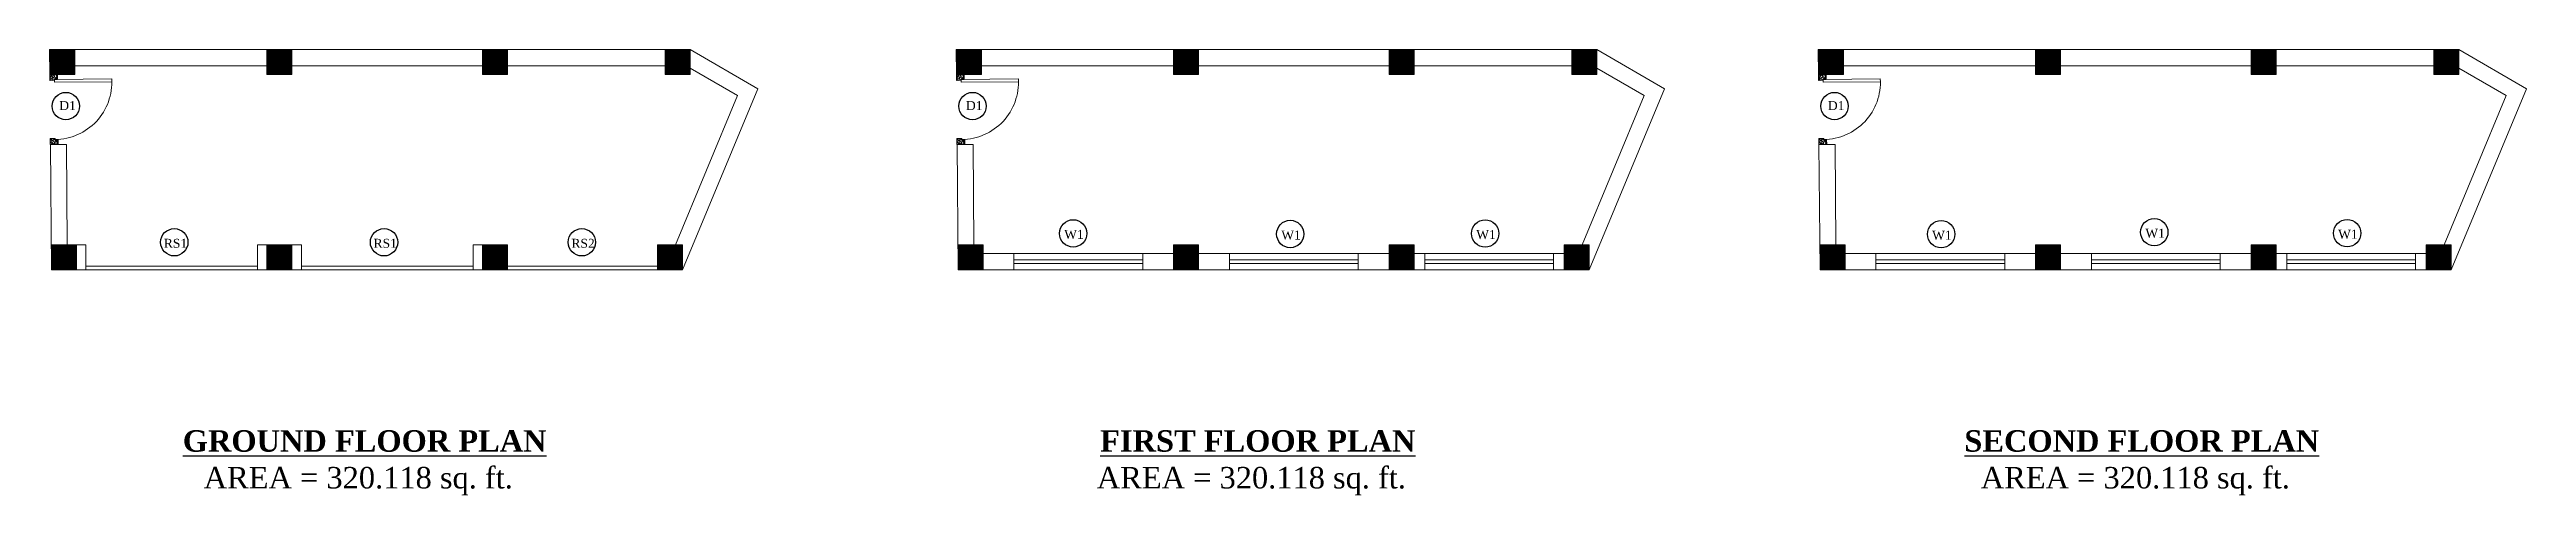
# Model space of a CAD drawing. Header units: inches. Extents: x 6873 to 34015, y -4436 to 8204.
# Drawn here: x 26119 to 27504, y -3914 to -3665 of the extents above; entities that cross this region are included whole.
import ezdxf

# ---------------------------------------------------------------- set-up
doc = ezdxf.new("R2010")
doc.units = ezdxf.units.IN
doc.header["$LTSCALE"] = 5
doc.header["$MEASUREMENT"] = 0
doc.layers.add('A-WALL', color=7, linetype='Continuous', lineweight=9)
doc.layers.add('DOOR', color=62, linetype='Continuous', lineweight=0)
doc.layers.add('TEXT', color=6, linetype='Continuous')
doc.layers.add('WALL', color=7, linetype='Continuous')
doc.styles.add('ordinary', font='times.ttf')
pattern_1 = [(45, (506.88195, 0), (-0.08838834765, 0.08838834765), [])]
pattern_2 = [(45, (988.75646, 0), (-0.08838834765, 0.08838834765), [])]

msp = doc.modelspace()

# ---------------------------------------------------------------- texts
at = {"layer": 'TEXT', "style": 'ordinary'}
for p in [(26124.79, -3698.37), (26631.67, -3698.37), (27113.55, -3698.37)]:
    msp.add_text('D1', height=5, dxfattribs=at).set_placement(p)
for s, p in [('W1', (26686.6, -3770.33)), ('W1', (26807.95, -3770.69)), ('W1', (26916.95, -3770.4)), ('W1', (27171.81, -3770.81)), ('W1', (27291.01, -3769.67)), ('W1', (27398.8, -3770.24)), ('RS1', (26183.26, -3775.31)), ('RS1', (26300.5, -3775.31)), ('RS2', (26411.11, -3775.31))]:
    msp.add_text(s, height=5, rotation=0.00039, dxfattribs=at).set_placement(p)
at = {"layer": 'TEXT', "char_height": 12, "width": 219.8151, "attachment_point": 8, "rotation": 359.99961, "style": 'ordinary'}
for s, insert in [('{\\fTimes New Roman|b1|i0|c0|p18;\\LGROUND FLOOR PLAN}', (26295.52, -3889.39)), ('{\\fTimes New Roman|b1|i0|c0|p18;\\LFIRST FLOOR PLAN}', (26794.83, -3889.39)), ('{\\fTimes New Roman|b1|i0|c0|p18;\\LSECOND FLOOR PLAN}', (27289.02, -3889.39)), ('AREA = 320.118 sq. ft.', (26291.94, -3913.63)), ('AREA = 320.118 sq. ft.', (26791.25, -3913.63)), ('AREA = 320.118 sq. ft.', (27285.43, -3913.63))]:
    msp.add_mtext(s, dxfattribs=dict(at, insert=insert))

# ---------------------------------------------------------------- blocks, each defined once
blk = doc.blocks.new('A$C27B36B59')
at = {"layer": 'DOOR'}
for p, q in [((0, 4), (0, 0)), ((2.5, 4), (0, 4)), ((0, 0), (3, 0)), ((2.5, 2.5), (2.5, 4)), ((3, 2.5), (2.5, 2.5)), ((3, 0), (3, 2.5))]:
    blk.add_line(p, q, dxfattribs=at)
for centre, radius, start, end in [((-1.4, -0.5), 4.75, 22.1411, 72.838), ((1.3, 2.1), 1.64, 45.138, 144.8948), ((2.2, 0.3), 2.49, 83.3149, 152.658), ((0.1, 0.4), 2.05, 349.4875, 93.6805), ((2, -0.5), 2.01, 58.7447, 166.495), ((-0.1, 0.3), 1.13, 343.542, 86.947), ((2.1, -0.4), 1.17, 38.2816, 160.1519)]:
    blk.add_arc(centre, radius, start, end, dxfattribs=at)
blk = doc.blocks.new('D2')
at = {"layer": 'DOOR'}
for p, q in [((74474, 24047.6), (74474, 24018.1)), ((74474, 24047.6), (74475.5, 24047.6)), ((74475.5, 24047.6), (74475.5, 24018.1))]:
    blk.add_line(p, q, dxfattribs=at)
blk.add_arc((74474, 24047.6), 29.5, 180, 272.9146, dxfattribs=at)
at = {"layer": 'DOOR', "xscale": -1, "rotation": 180}
blk.add_blockref('A$C27B36B59', (74442, 24050.1), dxfattribs=at)
at = {"layer": 'DOOR', "rotation": 180}
blk.add_blockref('A$C27B36B59', (74478, 24050.1), dxfattribs=at)

# ---------------------------------------------------------------- hatches: boundary and pattern name
at = {"layer": 'A-WALL', "ltscale": 5}
h = msp.add_hatch(dxfattribs=at)
h.set_pattern_fill('ANSI31', color=256)
h.paths.add_polyline_path([(26133.46, -3664.61), (26119.46, -3664.61), (26119.46, -3678.61), (26133.46, -3678.61)])
h = msp.add_hatch(dxfattribs=at)
h.set_pattern_fill('ANSI31', color=256)
h.paths.add_polyline_path([(26254.89, -3664.61), (26240.89, -3664.61), (26240.89, -3678.61), (26254.89, -3678.61)])
h = msp.add_hatch(dxfattribs=at)
h.set_pattern_fill('ANSI31', color=256)
h.paths.add_polyline_path([(26375.39, -3664.61), (26361.39, -3664.61), (26361.39, -3678.61), (26375.39, -3678.61)])
h = msp.add_hatch(dxfattribs=at)
h.set_pattern_fill('ANSI31', color=256)
h.paths.add_polyline_path([(26477.51, -3664.61), (26463.51, -3664.61), (26463.51, -3678.61), (26477.51, -3678.61)])
h = msp.add_hatch(dxfattribs=at)
h.set_pattern_fill('ANSI31', color=256)
h.set_pattern_definition(pattern_1)
h.paths.add_polyline_path([(26640.35, -3664.61), (26626.35, -3664.61), (26626.35, -3678.61), (26640.35, -3678.61)])
h = msp.add_hatch(dxfattribs=at)
h.set_pattern_fill('ANSI31', color=256)
h.set_pattern_definition(pattern_1)
h.paths.add_polyline_path([(26761.77, -3664.61), (26747.77, -3664.61), (26747.77, -3678.61), (26761.77, -3678.61)])
h = msp.add_hatch(dxfattribs=at)
h.set_pattern_fill('ANSI31', color=256)
h.set_pattern_definition(pattern_1)
h.paths.add_polyline_path([(26882.27, -3664.61), (26868.27, -3664.61), (26868.27, -3678.61), (26882.27, -3678.61)])
h = msp.add_hatch(dxfattribs=at)
h.set_pattern_fill('ANSI31', color=256)
h.set_pattern_definition(pattern_1)
h.paths.add_polyline_path([(26984.39, -3664.61), (26970.39, -3664.61), (26970.39, -3678.61), (26984.39, -3678.61)])
h = msp.add_hatch(dxfattribs=at)
h.set_pattern_fill('ANSI31', color=256)
h.set_pattern_definition(pattern_2)
h.paths.add_polyline_path([(27122.22, -3664.61), (27108.22, -3664.61), (27108.22, -3678.61), (27122.22, -3678.61)])
h = msp.add_hatch(dxfattribs=at)
h.set_pattern_fill('ANSI31', color=256)
h.set_pattern_definition(pattern_2)
h.paths.add_polyline_path([(27243.65, -3664.61), (27229.65, -3664.61), (27229.65, -3678.61), (27243.65, -3678.61)])
h = msp.add_hatch(dxfattribs=at)
h.set_pattern_fill('ANSI31', color=256)
h.set_pattern_definition(pattern_2)
h.paths.add_polyline_path([(27364.15, -3664.61), (27350.15, -3664.61), (27350.15, -3678.61), (27364.15, -3678.61)])
h = msp.add_hatch(dxfattribs=at)
h.set_pattern_fill('ANSI31', color=256)
h.set_pattern_definition(pattern_2)
h.paths.add_polyline_path([(27466.27, -3664.61), (27452.27, -3664.61), (27452.27, -3678.61), (27466.27, -3678.61)])
h = msp.add_hatch(dxfattribs=at)
h.set_pattern_fill('ANSI31', color=256)
h.paths.add_polyline_path([(26134.39, -3773.6), (26120.39, -3773.6), (26120.39, -3787.6), (26134.39, -3787.6)])
h = msp.add_hatch(dxfattribs=at)
h.set_pattern_fill('ANSI31', color=256)
h.paths.add_polyline_path([(26254.89, -3773.6), (26240.89, -3773.6), (26240.89, -3787.6), (26254.89, -3787.6)])
h = msp.add_hatch(dxfattribs=at)
h.set_pattern_fill('ANSI31', color=256)
h.paths.add_polyline_path([(26375.39, -3773.6), (26361.39, -3773.6), (26361.39, -3787.6), (26375.39, -3787.6)])
h = msp.add_hatch(dxfattribs=at)
h.set_pattern_fill('ANSI31', color=256)
h.paths.add_polyline_path([(26473.25, -3773.6), (26459.25, -3773.6), (26459.25, -3787.6), (26473.25, -3787.6)])
h = msp.add_hatch(dxfattribs=at)
h.set_pattern_fill('ANSI31', color=256)
h.set_pattern_definition(pattern_1)
h.paths.add_polyline_path([(26641.27, -3773.6), (26627.27, -3773.6), (26627.27, -3787.6), (26641.27, -3787.6)])
h = msp.add_hatch(dxfattribs=at)
h.set_pattern_fill('ANSI31', color=256)
h.set_pattern_definition(pattern_1)
h.paths.add_polyline_path([(26761.77, -3773.6), (26747.77, -3773.6), (26747.77, -3787.6), (26761.77, -3787.6)])
h = msp.add_hatch(dxfattribs=at)
h.set_pattern_fill('ANSI31', color=256)
h.set_pattern_definition(pattern_1)
h.paths.add_polyline_path([(26882.27, -3773.6), (26868.27, -3773.6), (26868.27, -3787.6), (26882.27, -3787.6)])
h = msp.add_hatch(dxfattribs=at)
h.set_pattern_fill('ANSI31', color=256)
h.set_pattern_definition(pattern_1)
h.paths.add_polyline_path([(26980.14, -3773.6), (26966.14, -3773.6), (26966.14, -3787.6), (26980.14, -3787.6)])
h = msp.add_hatch(dxfattribs=at)
h.set_pattern_fill('ANSI31', color=256)
h.set_pattern_definition(pattern_2)
h.paths.add_polyline_path([(27123.15, -3773.6), (27109.15, -3773.6), (27109.15, -3787.6), (27123.15, -3787.6)])
h = msp.add_hatch(dxfattribs=at)
h.set_pattern_fill('ANSI31', color=256)
h.set_pattern_definition(pattern_2)
h.paths.add_polyline_path([(27243.65, -3773.6), (27229.65, -3773.6), (27229.65, -3787.6), (27243.65, -3787.6)])
h = msp.add_hatch(dxfattribs=at)
h.set_pattern_fill('ANSI31', color=256)
h.set_pattern_definition(pattern_2)
h.paths.add_polyline_path([(27364.15, -3773.6), (27350.15, -3773.6), (27350.15, -3787.6), (27364.15, -3787.6)])
h = msp.add_hatch(dxfattribs=at)
h.set_pattern_fill('ANSI31', color=256)
h.set_pattern_definition(pattern_2)
h.paths.add_polyline_path([(27462.01, -3773.6), (27448.01, -3773.6), (27448.01, -3787.6), (27462.01, -3787.6)])

# ---------------------------------------------------------------- linework, layer by layer
for p, q in [((26240.89, -3673.61), (26133.46, -3673.61)), ((26361.39, -3673.61), (26254.89, -3673.61)), ((26463.51, -3673.61), (26375.39, -3673.61)), ((26503.98, -3690.3), (26477.51, -3675.01)), ((26747.77, -3673.61), (26640.35, -3673.61)), ((26868.27, -3673.61), (26761.77, -3673.61)), ((26970.39, -3673.61), (26882.27, -3673.61)), ((27010.86, -3690.3), (26984.39, -3675.01)), ((27229.65, -3673.61), (27122.22, -3673.61)), ((27350.15, -3673.61), (27243.65, -3673.61)), ((27452.27, -3673.61), (27364.15, -3673.61)), ((27492.74, -3690.3), (27466.27, -3675.01)), ((26469.33, -3773.6), (26503.98, -3690.3)), ((26976.21, -3773.6), (27010.86, -3690.3)), ((27458.09, -3773.6), (27492.74, -3690.3)), ((26128.8, -3717.61), (26119.8, -3717.61)), ((26128.8, -3717.61), (26129.27, -3773.6)), ((26635.68, -3717.61), (26626.68, -3717.61)), ((26635.68, -3717.61), (26636.15, -3773.6)), ((27117.55, -3717.61), (27108.55, -3717.61)), ((27117.55, -3717.61), (27118.03, -3773.6)), ((26139.64, -3773.6), (26134.39, -3773.6)), ((26139.64, -3773.6), (26139.64, -3787.6)), ((26240.89, -3773.6), (26235.64, -3773.6)), ((26235.64, -3773.6), (26235.64, -3787.6)), ((26260.14, -3773.6), (26254.89, -3773.6)), ((26260.14, -3773.6), (26260.14, -3787.6)), ((26361.39, -3773.6), (26356.14, -3773.6)), ((26356.14, -3773.6), (26356.14, -3787.6)), ((26747.77, -3778.6), (26641.27, -3778.6)), ((26658.52, -3778.6), (26658.52, -3787.6)), ((26730.52, -3778.6), (26730.52, -3787.6)), ((26868.27, -3778.6), (26761.77, -3778.6)), ((26779.02, -3778.6), (26779.02, -3787.6)), ((26851.02, -3778.6), (26851.02, -3787.6)), ((26966.14, -3778.6), (26882.27, -3778.6)), ((26888.2, -3778.6), (26888.2, -3787.6)), ((26960.2, -3778.6), (26960.2, -3787.6)), ((27229.65, -3778.6), (27123.15, -3778.6)), ((27140.4, -3778.6), (27140.4, -3787.6)), ((27212.4, -3778.6), (27212.4, -3787.6)), ((27350.15, -3778.6), (27243.65, -3778.6)), ((27260.9, -3778.6), (27260.9, -3787.6)), ((27332.9, -3778.6), (27332.9, -3787.6)), ((27448.01, -3778.6), (27364.15, -3778.6)), ((27370.08, -3778.6), (27370.08, -3787.6)), ((27442.08, -3778.6), (27442.08, -3787.6)), ((26139.64, -3785.6), (26235.64, -3785.6)), ((26260.14, -3785.6), (26356.14, -3785.6)), ((26375.39, -3785.6), (26459.25, -3785.6)), ((26658.52, -3782.1), (26730.52, -3782.1)), ((26658.52, -3784.1), (26730.52, -3784.1)), ((26779.02, -3782.1), (26851.02, -3782.1)), ((26779.02, -3784.1), (26851.02, -3784.1)), ((26888.2, -3782.1), (26960.2, -3782.1)), ((26888.2, -3784.1), (26960.2, -3784.1)), ((27140.4, -3782.1), (27212.4, -3782.1)), ((27140.4, -3784.1), (27212.4, -3784.1)), ((27260.9, -3782.1), (27332.9, -3782.1)), ((27260.9, -3784.1), (27332.9, -3784.1)), ((27370.08, -3782.1), (27442.08, -3782.1)), ((27370.08, -3784.1), (27442.08, -3784.1))]:
    msp.add_line(p, q, dxfattribs=at)
for points in [[(26119.8, -3717.61), (26120.39, -3787.6), (26473.25, -3787.6), (26515.33, -3686.47), (26477.51, -3664.61), (26119.35, -3664.61), (26119.46, -3678.61)], [(26626.68, -3717.61), (26627.27, -3787.6), (26980.14, -3787.6), (27022.21, -3686.47), (26984.39, -3664.61), (26626.23, -3664.61), (26626.35, -3678.61)], [(27108.55, -3717.61), (27109.15, -3787.6), (27462.01, -3787.6), (27504.08, -3686.47), (27466.27, -3664.61), (27108.1, -3664.61), (27108.22, -3678.61)]]:
    msp.add_lwpolyline(points, dxfattribs=at)
for points in [[(26119.46, -3664.61), (26133.46, -3664.61), (26133.46, -3678.61), (26119.46, -3678.61)], [(26240.89, -3664.61), (26254.89, -3664.61), (26254.89, -3678.61), (26240.89, -3678.61)], [(26361.39, -3664.61), (26375.39, -3664.61), (26375.39, -3678.61), (26361.39, -3678.61)], [(26463.51, -3664.61), (26477.51, -3664.61), (26477.51, -3678.61), (26463.51, -3678.61)], [(26626.35, -3664.61), (26640.35, -3664.61), (26640.35, -3678.61), (26626.35, -3678.61)], [(26747.77, -3664.61), (26761.77, -3664.61), (26761.77, -3678.61), (26747.77, -3678.61)], [(26868.27, -3664.61), (26882.27, -3664.61), (26882.27, -3678.61), (26868.27, -3678.61)], [(26970.39, -3664.61), (26984.39, -3664.61), (26984.39, -3678.61), (26970.39, -3678.61)], [(27108.22, -3664.61), (27122.22, -3664.61), (27122.22, -3678.61), (27108.22, -3678.61)], [(27229.65, -3664.61), (27243.65, -3664.61), (27243.65, -3678.61), (27229.65, -3678.61)], [(27350.15, -3664.61), (27364.15, -3664.61), (27364.15, -3678.61), (27350.15, -3678.61)], [(27452.27, -3664.61), (27466.27, -3664.61), (27466.27, -3678.61), (27452.27, -3678.61)], [(26120.39, -3773.6), (26134.39, -3773.6), (26134.39, -3787.6), (26120.39, -3787.6)], [(26240.89, -3773.6), (26254.89, -3773.6), (26254.89, -3787.6), (26240.89, -3787.6)], [(26361.39, -3773.6), (26375.39, -3773.6), (26375.39, -3787.6), (26361.39, -3787.6)], [(26459.25, -3773.6), (26473.25, -3773.6), (26473.25, -3787.6), (26459.25, -3787.6)], [(26627.27, -3773.6), (26641.27, -3773.6), (26641.27, -3787.6), (26627.27, -3787.6)], [(26747.77, -3773.6), (26761.77, -3773.6), (26761.77, -3787.6), (26747.77, -3787.6)], [(26868.27, -3773.6), (26882.27, -3773.6), (26882.27, -3787.6), (26868.27, -3787.6)], [(26966.14, -3773.6), (26980.14, -3773.6), (26980.14, -3787.6), (26966.14, -3787.6)], [(27109.15, -3773.6), (27123.15, -3773.6), (27123.15, -3787.6), (27109.15, -3787.6)], [(27229.65, -3773.6), (27243.65, -3773.6), (27243.65, -3787.6), (27229.65, -3787.6)], [(27350.15, -3773.6), (27364.15, -3773.6), (27364.15, -3787.6), (27350.15, -3787.6)], [(27448.01, -3773.6), (27462.01, -3773.6), (27462.01, -3787.6), (27448.01, -3787.6)]]:
    msp.add_lwpolyline(points, close=True, dxfattribs=at)
at = {"layer": 'TEXT'}
for centre in [(26128.5, -3696.14), (26635.38, -3696.14), (27117.25, -3696.14), (26189.11, -3772.25), (26306.34, -3772.25), (26416.95, -3772.25), (26691.63, -3767.27), (26812.98, -3767.62), (26921.98, -3767.34), (27176.85, -3767.75), (27296.04, -3766.61), (27403.84, -3767.18)]:
    msp.add_circle(centre, 7.64, dxfattribs=at)

# ---------------------------------------------------------------- block references
at = {"layer": 'WALL', "color": 2, "linetype": 'ByBlock', "xscale": 1.083333333326322, "yscale": 1.083333333326322, "zscale": 1.083333333326322, "rotation": 90.48576269148516}
for p in [(52856.84, -84139.27), (53363.72, -84139.27), (53845.59, -84139.27)]:
    msp.add_blockref('D2', p, dxfattribs=at)

msp.set_redraw_order([(e.dxf.handle, doc.entitydb.next_handle()) for e in msp.query("TEXT MTEXT ATTDEF DIMENSION ARC_DIMENSION")])  # texts and dimensions are drawn at this point

doc.saveas('drawing.dxf')
